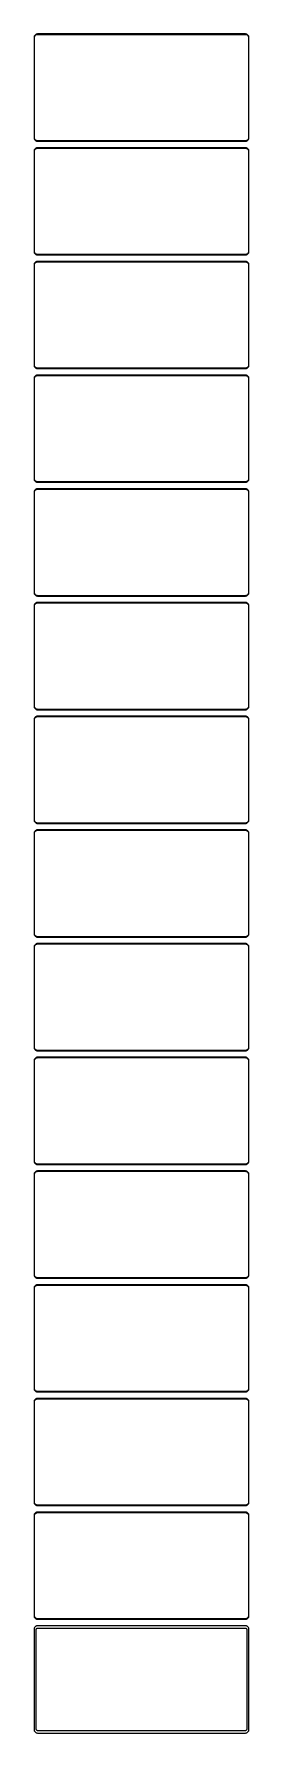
# Model space of a CAD drawing. Header units: metres. Extents: x -150 to 150, y 2310 to 4686.
import ezdxf

# ---------------------------------------------------------------- set-up
doc = ezdxf.new("R2010")
doc.units = ezdxf.units.M

msp = doc.modelspace()

# ---------------------------------------------------------------- linework, layer by layer
for p, q in [((-149.961, 4681.63), (-150, 4681)), ((-150, 4681), (-150, 4541)), ((-149.843, 4682.24), (-149.961, 4681.63)), ((-149.649, 4682.84), (-149.843, 4682.24)), ((-149.382, 4683.41), (-149.649, 4682.84)), ((-149.5, 4680.75), (-149.463, 4681.35)), ((-149.5, 4541.25), (-149.5, 4680.75)), ((-149.463, 4681.35), (-149.351, 4681.93)), ((-149.045, 4683.94), (-149.382, 4683.41)), ((-149.351, 4681.93), (-149.166, 4682.5)), ((-149.166, 4682.5), (-148.912, 4683.04)), ((-148.645, 4684.42), (-149.045, 4683.94)), ((-148.912, 4683.04), (-148.593, 4683.54)), ((-148.187, 4684.85), (-148.645, 4684.42)), ((-148.593, 4683.54), (-148.213, 4684)), ((-148.213, 4684), (-147.778, 4684.41)), ((-147.679, 4685.22), (-148.187, 4684.85)), ((-147.778, 4684.41), (-147.295, 4684.76)), ((-147.129, 4685.52), (-147.679, 4685.22)), ((-147.295, 4684.76), (-146.772, 4685.05)), ((-146.545, 4685.76), (-147.129, 4685.52)), ((-146.772, 4685.05), (-146.218, 4685.27)), ((-145.937, 4685.91), (-146.545, 4685.76)), ((-146.218, 4685.27), (-145.64, 4685.42)), ((-145.314, 4685.99), (-145.937, 4685.91)), ((-145.64, 4685.42), (-145.048, 4685.49)), ((145.314, 4685.99), (-145.314, 4685.99)), ((-145.048, 4685.49), (145.048, 4685.49)), ((145.048, 4685.49), (145.64, 4685.42)), ((145.937, 4685.91), (145.314, 4685.99)), ((145.64, 4685.42), (146.218, 4685.27)), ((146.545, 4685.76), (145.937, 4685.91)), ((146.218, 4685.27), (146.772, 4685.05)), ((147.129, 4685.52), (146.545, 4685.76)), ((146.772, 4685.05), (147.295, 4684.76)), ((147.679, 4685.22), (147.129, 4685.52)), ((147.295, 4684.76), (147.778, 4684.41)), ((148.187, 4684.85), (147.679, 4685.22)), ((147.778, 4684.41), (148.213, 4684)), ((148.645, 4684.42), (148.187, 4684.85)), ((148.213, 4684), (148.593, 4683.54)), ((148.593, 4683.54), (148.912, 4683.04)), ((149.045, 4683.94), (148.645, 4684.42)), ((148.912, 4683.04), (149.166, 4682.5)), ((149.382, 4683.41), (149.045, 4683.94)), ((149.166, 4682.5), (149.351, 4681.93)), ((149.351, 4681.93), (149.463, 4681.35)), ((149.649, 4682.84), (149.382, 4683.41)), ((149.463, 4681.35), (149.5, 4680.75)), ((149.5, 4680.75), (149.5, 4541.25)), ((149.843, 4682.24), (149.649, 4682.84)), ((149.961, 4681.63), (149.843, 4682.24)), ((150, 4681), (149.961, 4681.63)), ((150, 4541), (150, 4681)), ((-150, 4541), (-149.961, 4540.37)), ((-149.961, 4540.37), (-149.843, 4539.76)), ((-149.843, 4539.76), (-149.649, 4539.16)), ((-149.649, 4539.16), (-149.382, 4538.59)), ((-149.463, 4540.65), (-149.5, 4541.25)), ((-149.351, 4540.07), (-149.463, 4540.65)), ((-149.382, 4538.59), (-149.045, 4538.06)), ((-149.166, 4539.5), (-149.351, 4540.07)), ((-148.912, 4538.96), (-149.166, 4539.5)), ((-148.593, 4538.46), (-148.912, 4538.96)), ((-148.213, 4538), (-148.593, 4538.46)), ((148.593, 4538.46), (148.213, 4538)), ((148.912, 4538.96), (148.593, 4538.46)), ((149.166, 4539.5), (148.912, 4538.96)), ((149.045, 4538.06), (149.382, 4538.59)), ((149.351, 4540.07), (149.166, 4539.5)), ((149.463, 4540.65), (149.351, 4540.07)), ((149.382, 4538.59), (149.649, 4539.16)), ((149.5, 4541.25), (149.463, 4540.65)), ((149.649, 4539.16), (149.843, 4539.76)), ((149.843, 4539.76), (149.961, 4540.37)), ((149.961, 4540.37), (150, 4541)), ((-149.961, 4522.63), (-150, 4522)), ((-150, 4522), (-150, 4382)), ((-149.843, 4523.24), (-149.961, 4522.63)), ((-149.649, 4523.84), (-149.843, 4523.24)), ((-149.382, 4524.41), (-149.649, 4523.84)), ((-149.5, 4521.75), (-149.463, 4522.35)), ((-149.5, 4382.25), (-149.5, 4521.75)), ((-149.463, 4522.35), (-149.351, 4522.93)), ((-149.045, 4524.94), (-149.382, 4524.41)), ((-149.351, 4522.93), (-149.166, 4523.5)), ((-149.166, 4523.5), (-148.912, 4524.04)), ((-149.045, 4538.06), (-148.645, 4537.58)), ((-148.645, 4525.42), (-149.045, 4524.94)), ((-148.912, 4524.04), (-148.593, 4524.54)), ((-148.645, 4537.58), (-148.187, 4537.15)), ((-148.187, 4525.85), (-148.645, 4525.42)), ((-148.593, 4524.54), (-148.213, 4525)), ((-147.778, 4537.59), (-148.213, 4538)), ((-148.213, 4525), (-147.778, 4525.41)), ((-148.187, 4537.15), (-147.679, 4536.78)), ((-147.679, 4526.22), (-148.187, 4525.85)), ((-147.295, 4537.24), (-147.778, 4537.59)), ((-147.778, 4525.41), (-147.295, 4525.76)), ((-147.679, 4536.78), (-147.129, 4536.48)), ((-147.129, 4526.52), (-147.679, 4526.22)), ((-146.772, 4536.95), (-147.295, 4537.24)), ((-147.295, 4525.76), (-146.772, 4526.05)), ((-147.129, 4536.48), (-146.545, 4536.24)), ((-146.545, 4526.76), (-147.129, 4526.52)), ((-146.218, 4536.73), (-146.772, 4536.95)), ((-146.772, 4526.05), (-146.218, 4526.27)), ((-146.545, 4536.24), (-145.937, 4536.09)), ((-145.937, 4526.91), (-146.545, 4526.76)), ((-145.64, 4536.58), (-146.218, 4536.73)), ((-146.218, 4526.27), (-145.64, 4526.42)), ((-145.937, 4536.09), (-145.314, 4536.01)), ((-145.314, 4526.99), (-145.937, 4526.91)), ((-145.048, 4536.51), (-145.64, 4536.58)), ((-145.64, 4526.42), (-145.048, 4526.49)), ((-145.314, 4536.01), (145.314, 4536.01)), ((145.314, 4526.99), (-145.314, 4526.99)), ((145.048, 4536.51), (-145.048, 4536.51)), ((-145.048, 4526.49), (145.048, 4526.49)), ((145.64, 4536.58), (145.048, 4536.51)), ((145.048, 4526.49), (145.64, 4526.42)), ((145.314, 4536.01), (145.937, 4536.09)), ((145.937, 4526.91), (145.314, 4526.99)), ((146.218, 4536.73), (145.64, 4536.58)), ((145.64, 4526.42), (146.218, 4526.27)), ((145.937, 4536.09), (146.545, 4536.24)), ((146.545, 4526.76), (145.937, 4526.91)), ((146.772, 4536.95), (146.218, 4536.73)), ((146.218, 4526.27), (146.772, 4526.05)), ((146.545, 4536.24), (147.129, 4536.48)), ((147.129, 4526.52), (146.545, 4526.76)), ((147.295, 4537.24), (146.772, 4536.95)), ((146.772, 4526.05), (147.295, 4525.76)), ((147.129, 4536.48), (147.679, 4536.78)), ((147.679, 4526.22), (147.129, 4526.52)), ((147.778, 4537.59), (147.295, 4537.24)), ((147.295, 4525.76), (147.778, 4525.41)), ((147.679, 4536.78), (148.187, 4537.15)), ((148.187, 4525.85), (147.679, 4526.22)), ((148.213, 4538), (147.778, 4537.59)), ((147.778, 4525.41), (148.213, 4525)), ((148.187, 4537.15), (148.645, 4537.58)), ((148.645, 4525.42), (148.187, 4525.85)), ((148.213, 4525), (148.593, 4524.54)), ((148.593, 4524.54), (148.912, 4524.04)), ((148.645, 4537.58), (149.045, 4538.06)), ((149.045, 4524.94), (148.645, 4525.42)), ((148.912, 4524.04), (149.166, 4523.5)), ((149.382, 4524.41), (149.045, 4524.94)), ((149.166, 4523.5), (149.351, 4522.93)), ((149.351, 4522.93), (149.463, 4522.35)), ((149.649, 4523.84), (149.382, 4524.41)), ((149.463, 4522.35), (149.5, 4521.75)), ((149.5, 4521.75), (149.5, 4382.25)), ((149.843, 4523.24), (149.649, 4523.84)), ((149.961, 4522.63), (149.843, 4523.24)), ((150, 4522), (149.961, 4522.63)), ((150, 4382), (150, 4522)), ((-150, 4382), (-149.961, 4381.37)), ((-149.961, 4381.37), (-149.843, 4380.76)), ((-149.843, 4380.76), (-149.649, 4380.16)), ((-149.649, 4380.16), (-149.382, 4379.59)), ((-149.463, 4381.65), (-149.5, 4382.25)), ((-149.351, 4381.07), (-149.463, 4381.65)), ((-149.382, 4379.59), (-149.045, 4379.06)), ((-149.166, 4380.5), (-149.351, 4381.07)), ((-148.912, 4379.96), (-149.166, 4380.5)), ((-149.045, 4379.06), (-148.645, 4378.58)), ((-148.593, 4379.46), (-148.912, 4379.96)), ((-148.645, 4378.58), (-148.187, 4378.15)), ((-148.213, 4379), (-148.593, 4379.46)), ((-147.778, 4378.59), (-148.213, 4379)), ((-148.187, 4378.15), (-147.679, 4377.78)), ((-147.295, 4378.24), (-147.778, 4378.59)), ((-147.679, 4377.78), (-147.129, 4377.48)), ((-146.772, 4377.95), (-147.295, 4378.24)), ((-147.129, 4377.48), (-146.545, 4377.24)), ((-146.218, 4377.73), (-146.772, 4377.95)), ((-146.545, 4377.24), (-145.937, 4377.09)), ((-145.64, 4377.58), (-146.218, 4377.73)), ((-145.937, 4377.09), (-145.314, 4377.01)), ((-145.048, 4377.51), (-145.64, 4377.58)), ((-145.314, 4377.01), (145.314, 4377.01)), ((145.048, 4377.51), (-145.048, 4377.51)), ((145.64, 4377.58), (145.048, 4377.51)), ((145.314, 4377.01), (145.937, 4377.09)), ((146.218, 4377.73), (145.64, 4377.58)), ((145.937, 4377.09), (146.545, 4377.24)), ((146.772, 4377.95), (146.218, 4377.73)), ((146.545, 4377.24), (147.129, 4377.48)), ((147.295, 4378.24), (146.772, 4377.95)), ((147.129, 4377.48), (147.679, 4377.78)), ((147.778, 4378.59), (147.295, 4378.24)), ((147.679, 4377.78), (148.187, 4378.15)), ((148.213, 4379), (147.778, 4378.59)), ((148.187, 4378.15), (148.645, 4378.58)), ((148.593, 4379.46), (148.213, 4379)), ((148.912, 4379.96), (148.593, 4379.46)), ((148.645, 4378.58), (149.045, 4379.06)), ((149.166, 4380.5), (148.912, 4379.96)), ((149.045, 4379.06), (149.382, 4379.59)), ((149.351, 4381.07), (149.166, 4380.5)), ((149.463, 4381.65), (149.351, 4381.07)), ((149.382, 4379.59), (149.649, 4380.16)), ((149.5, 4382.25), (149.463, 4381.65)), ((149.649, 4380.16), (149.843, 4380.76)), ((149.843, 4380.76), (149.961, 4381.37)), ((149.961, 4381.37), (150, 4382)), ((-149.961, 4363.63), (-150, 4363)), ((-150, 4363), (-150, 4223)), ((-149.843, 4364.24), (-149.961, 4363.63)), ((-149.649, 4364.84), (-149.843, 4364.24)), ((-149.382, 4365.41), (-149.649, 4364.84)), ((-149.5, 4362.75), (-149.463, 4363.35)), ((-149.5, 4223.25), (-149.5, 4362.75)), ((-149.463, 4363.35), (-149.351, 4363.93)), ((-149.045, 4365.94), (-149.382, 4365.41)), ((-149.351, 4363.93), (-149.166, 4364.5)), ((-149.166, 4364.5), (-148.912, 4365.04)), ((-148.645, 4366.42), (-149.045, 4365.94)), ((-148.912, 4365.04), (-148.593, 4365.54)), ((-148.187, 4366.85), (-148.645, 4366.42)), ((-148.593, 4365.54), (-148.213, 4366)), ((-148.213, 4366), (-147.778, 4366.41)), ((-147.679, 4367.22), (-148.187, 4366.85)), ((-147.778, 4366.41), (-147.295, 4366.76)), ((-147.129, 4367.52), (-147.679, 4367.22)), ((-147.295, 4366.76), (-146.772, 4367.05)), ((-146.545, 4367.76), (-147.129, 4367.52)), ((-146.772, 4367.05), (-146.218, 4367.27)), ((-145.937, 4367.91), (-146.545, 4367.76)), ((-146.218, 4367.27), (-145.64, 4367.42)), ((-145.314, 4367.99), (-145.937, 4367.91)), ((-145.64, 4367.42), (-145.048, 4367.49)), ((145.314, 4367.99), (-145.314, 4367.99)), ((-145.048, 4367.49), (145.048, 4367.49)), ((145.048, 4367.49), (145.64, 4367.42)), ((145.937, 4367.91), (145.314, 4367.99)), ((145.64, 4367.42), (146.218, 4367.27)), ((146.545, 4367.76), (145.937, 4367.91)), ((146.218, 4367.27), (146.772, 4367.05)), ((147.129, 4367.52), (146.545, 4367.76)), ((146.772, 4367.05), (147.295, 4366.76)), ((147.679, 4367.22), (147.129, 4367.52)), ((147.295, 4366.76), (147.778, 4366.41)), ((148.187, 4366.85), (147.679, 4367.22)), ((147.778, 4366.41), (148.213, 4366)), ((148.645, 4366.42), (148.187, 4366.85)), ((148.213, 4366), (148.593, 4365.54)), ((148.593, 4365.54), (148.912, 4365.04)), ((149.045, 4365.94), (148.645, 4366.42)), ((148.912, 4365.04), (149.166, 4364.5)), ((149.382, 4365.41), (149.045, 4365.94)), ((149.166, 4364.5), (149.351, 4363.93)), ((149.351, 4363.93), (149.463, 4363.35)), ((149.649, 4364.84), (149.382, 4365.41)), ((149.463, 4363.35), (149.5, 4362.75)), ((149.5, 4362.75), (149.5, 4223.25)), ((149.843, 4364.24), (149.649, 4364.84)), ((149.961, 4363.63), (149.843, 4364.24)), ((150, 4363), (149.961, 4363.63)), ((150, 4223), (150, 4363)), ((-150, 4223), (-149.961, 4222.37)), ((-149.961, 4222.37), (-149.843, 4221.76)), ((-149.843, 4221.76), (-149.649, 4221.16)), ((-149.649, 4205.84), (-149.843, 4205.24)), ((-149.649, 4221.16), (-149.382, 4220.59)), ((-149.382, 4206.41), (-149.649, 4205.84)), ((-149.463, 4222.65), (-149.5, 4223.25)), ((-149.351, 4222.07), (-149.463, 4222.65)), ((-149.382, 4220.59), (-149.045, 4220.06)), ((-149.045, 4206.94), (-149.382, 4206.41)), ((-149.166, 4221.5), (-149.351, 4222.07)), ((-149.351, 4204.93), (-149.166, 4205.5)), ((-148.912, 4220.96), (-149.166, 4221.5)), ((-149.166, 4205.5), (-148.912, 4206.04)), ((-149.045, 4220.06), (-148.645, 4219.58)), ((-148.645, 4207.42), (-149.045, 4206.94)), ((-148.593, 4220.46), (-148.912, 4220.96)), ((-148.912, 4206.04), (-148.593, 4206.54)), ((-148.645, 4219.58), (-148.187, 4219.15)), ((-148.187, 4207.85), (-148.645, 4207.42)), ((-148.213, 4220), (-148.593, 4220.46)), ((-148.593, 4206.54), (-148.213, 4207)), ((-147.778, 4219.59), (-148.213, 4220)), ((-148.213, 4207), (-147.778, 4207.41)), ((-148.187, 4219.15), (-147.679, 4218.78)), ((-147.679, 4208.22), (-148.187, 4207.85)), ((-147.295, 4219.24), (-147.778, 4219.59)), ((-147.778, 4207.41), (-147.295, 4207.76)), ((-147.679, 4218.78), (-147.129, 4218.48)), ((-147.129, 4208.52), (-147.679, 4208.22)), ((-146.772, 4218.95), (-147.295, 4219.24)), ((-147.295, 4207.76), (-146.772, 4208.05)), ((-147.129, 4218.48), (-146.545, 4218.24)), ((-146.545, 4208.76), (-147.129, 4208.52)), ((-146.218, 4218.73), (-146.772, 4218.95)), ((-146.772, 4208.05), (-146.218, 4208.27)), ((-146.545, 4218.24), (-145.937, 4218.09)), ((-145.937, 4208.91), (-146.545, 4208.76)), ((-145.64, 4218.58), (-146.218, 4218.73)), ((-146.218, 4208.27), (-145.64, 4208.42)), ((-145.937, 4218.09), (-145.314, 4218.01)), ((-145.314, 4208.99), (-145.937, 4208.91)), ((-145.048, 4218.51), (-145.64, 4218.58)), ((-145.64, 4208.42), (-145.048, 4208.49)), ((-145.314, 4218.01), (145.314, 4218.01)), ((145.314, 4208.99), (-145.314, 4208.99)), ((145.048, 4218.51), (-145.048, 4218.51)), ((-145.048, 4208.49), (145.048, 4208.49)), ((145.64, 4218.58), (145.048, 4218.51)), ((145.048, 4208.49), (145.64, 4208.42)), ((145.314, 4218.01), (145.937, 4218.09)), ((145.937, 4208.91), (145.314, 4208.99)), ((146.218, 4218.73), (145.64, 4218.58)), ((145.64, 4208.42), (146.218, 4208.27)), ((145.937, 4218.09), (146.545, 4218.24)), ((146.545, 4208.76), (145.937, 4208.91)), ((146.772, 4218.95), (146.218, 4218.73)), ((146.218, 4208.27), (146.772, 4208.05)), ((146.545, 4218.24), (147.129, 4218.48)), ((147.129, 4208.52), (146.545, 4208.76)), ((147.295, 4219.24), (146.772, 4218.95)), ((146.772, 4208.05), (147.295, 4207.76)), ((147.129, 4218.48), (147.679, 4218.78)), ((147.679, 4208.22), (147.129, 4208.52)), ((147.778, 4219.59), (147.295, 4219.24)), ((147.295, 4207.76), (147.778, 4207.41)), ((147.679, 4218.78), (148.187, 4219.15)), ((148.187, 4207.85), (147.679, 4208.22)), ((148.213, 4220), (147.778, 4219.59)), ((147.778, 4207.41), (148.213, 4207)), ((148.187, 4219.15), (148.645, 4219.58)), ((148.645, 4207.42), (148.187, 4207.85)), ((148.593, 4220.46), (148.213, 4220)), ((148.213, 4207), (148.593, 4206.54)), ((148.912, 4220.96), (148.593, 4220.46)), ((148.593, 4206.54), (148.912, 4206.04)), ((148.645, 4219.58), (149.045, 4220.06)), ((149.045, 4206.94), (148.645, 4207.42)), ((149.166, 4221.5), (148.912, 4220.96)), ((148.912, 4206.04), (149.166, 4205.5)), ((149.045, 4220.06), (149.382, 4220.59)), ((149.382, 4206.41), (149.045, 4206.94)), ((149.351, 4222.07), (149.166, 4221.5)), ((149.166, 4205.5), (149.351, 4204.93)), ((149.463, 4222.65), (149.351, 4222.07)), ((149.382, 4220.59), (149.649, 4221.16)), ((149.649, 4205.84), (149.382, 4206.41)), ((149.5, 4223.25), (149.463, 4222.65)), ((149.649, 4221.16), (149.843, 4221.76)), ((149.843, 4205.24), (149.649, 4205.84)), ((149.843, 4221.76), (149.961, 4222.37)), ((149.961, 4222.37), (150, 4223)), ((-149.961, 4204.63), (-150, 4204)), ((-150, 4204), (-150, 4064)), ((-149.843, 4205.24), (-149.961, 4204.63)), ((-149.5, 4203.75), (-149.463, 4204.35)), ((-149.5, 4064.25), (-149.5, 4203.75)), ((-149.463, 4204.35), (-149.351, 4204.93)), ((149.351, 4204.93), (149.463, 4204.35)), ((149.463, 4204.35), (149.5, 4203.75)), ((149.5, 4203.75), (149.5, 4064.25)), ((149.961, 4204.63), (149.843, 4205.24)), ((150, 4204), (149.961, 4204.63)), ((150, 4064), (150, 4204)), ((-150, 4064), (-149.961, 4063.37)), ((-149.961, 4063.37), (-149.843, 4062.76)), ((-149.463, 4063.65), (-149.5, 4064.25)), ((-149.351, 4063.07), (-149.463, 4063.65)), ((-149.166, 4062.5), (-149.351, 4063.07)), ((149.351, 4063.07), (149.166, 4062.5)), ((149.463, 4063.65), (149.351, 4063.07)), ((149.5, 4064.25), (149.463, 4063.65)), ((149.843, 4062.76), (149.961, 4063.37)), ((149.961, 4063.37), (150, 4064)), ((-149.961, 4045.63), (-150, 4045)), ((-150, 4045), (-150, 3905)), ((-149.843, 4046.24), (-149.961, 4045.63)), ((-149.843, 4062.76), (-149.649, 4062.16)), ((-149.649, 4046.84), (-149.843, 4046.24)), ((-149.649, 4062.16), (-149.382, 4061.59)), ((-149.382, 4047.41), (-149.649, 4046.84)), ((-149.5, 4044.75), (-149.463, 4045.35)), ((-149.5, 3905.25), (-149.5, 4044.75)), ((-149.463, 4045.35), (-149.351, 4045.93)), ((-149.382, 4061.59), (-149.045, 4061.06)), ((-149.045, 4047.94), (-149.382, 4047.41)), ((-149.351, 4045.93), (-149.166, 4046.5)), ((-148.912, 4061.96), (-149.166, 4062.5)), ((-149.166, 4046.5), (-148.912, 4047.04)), ((-149.045, 4061.06), (-148.645, 4060.58)), ((-148.645, 4048.42), (-149.045, 4047.94)), ((-148.593, 4061.46), (-148.912, 4061.96)), ((-148.912, 4047.04), (-148.593, 4047.54)), ((-148.645, 4060.58), (-148.187, 4060.15)), ((-148.187, 4048.85), (-148.645, 4048.42)), ((-148.213, 4061), (-148.593, 4061.46)), ((-148.593, 4047.54), (-148.213, 4048)), ((-147.778, 4060.59), (-148.213, 4061)), ((-148.213, 4048), (-147.778, 4048.41)), ((-148.187, 4060.15), (-147.679, 4059.78)), ((-147.679, 4049.22), (-148.187, 4048.85)), ((-147.295, 4060.24), (-147.778, 4060.59)), ((-147.778, 4048.41), (-147.295, 4048.76)), ((-147.679, 4059.78), (-147.129, 4059.48)), ((-147.129, 4049.52), (-147.679, 4049.22)), ((-146.772, 4059.95), (-147.295, 4060.24)), ((-147.295, 4048.76), (-146.772, 4049.05)), ((-147.129, 4059.48), (-146.545, 4059.24)), ((-146.545, 4049.76), (-147.129, 4049.52)), ((-146.218, 4059.73), (-146.772, 4059.95)), ((-146.772, 4049.05), (-146.218, 4049.27)), ((-146.545, 4059.24), (-145.937, 4059.09)), ((-145.937, 4049.91), (-146.545, 4049.76)), ((-145.64, 4059.58), (-146.218, 4059.73)), ((-146.218, 4049.27), (-145.64, 4049.42)), ((-145.937, 4059.09), (-145.314, 4059.01)), ((-145.314, 4049.99), (-145.937, 4049.91)), ((-145.048, 4059.51), (-145.64, 4059.58)), ((-145.64, 4049.42), (-145.048, 4049.49)), ((-145.314, 4059.01), (145.314, 4059.01)), ((145.314, 4049.99), (-145.314, 4049.99)), ((145.048, 4059.51), (-145.048, 4059.51)), ((-145.048, 4049.49), (145.048, 4049.49)), ((145.64, 4059.58), (145.048, 4059.51)), ((145.048, 4049.49), (145.64, 4049.42)), ((145.314, 4059.01), (145.937, 4059.09)), ((145.937, 4049.91), (145.314, 4049.99)), ((146.218, 4059.73), (145.64, 4059.58)), ((145.64, 4049.42), (146.218, 4049.27)), ((145.937, 4059.09), (146.545, 4059.24)), ((146.545, 4049.76), (145.937, 4049.91)), ((146.772, 4059.95), (146.218, 4059.73)), ((146.218, 4049.27), (146.772, 4049.05)), ((146.545, 4059.24), (147.129, 4059.48)), ((147.129, 4049.52), (146.545, 4049.76)), ((147.295, 4060.24), (146.772, 4059.95)), ((146.772, 4049.05), (147.295, 4048.76)), ((147.129, 4059.48), (147.679, 4059.78)), ((147.679, 4049.22), (147.129, 4049.52)), ((147.778, 4060.59), (147.295, 4060.24)), ((147.295, 4048.76), (147.778, 4048.41)), ((147.679, 4059.78), (148.187, 4060.15)), ((148.187, 4048.85), (147.679, 4049.22)), ((148.213, 4061), (147.778, 4060.59)), ((147.778, 4048.41), (148.213, 4048)), ((148.187, 4060.15), (148.645, 4060.58)), ((148.645, 4048.42), (148.187, 4048.85)), ((148.593, 4061.46), (148.213, 4061)), ((148.213, 4048), (148.593, 4047.54)), ((148.912, 4061.96), (148.593, 4061.46)), ((148.593, 4047.54), (148.912, 4047.04)), ((148.645, 4060.58), (149.045, 4061.06)), ((149.045, 4047.94), (148.645, 4048.42)), ((149.166, 4062.5), (148.912, 4061.96)), ((148.912, 4047.04), (149.166, 4046.5)), ((149.045, 4061.06), (149.382, 4061.59)), ((149.382, 4047.41), (149.045, 4047.94)), ((149.166, 4046.5), (149.351, 4045.93)), ((149.351, 4045.93), (149.463, 4045.35)), ((149.382, 4061.59), (149.649, 4062.16)), ((149.649, 4046.84), (149.382, 4047.41)), ((149.463, 4045.35), (149.5, 4044.75)), ((149.5, 4044.75), (149.5, 3905.25)), ((149.649, 4062.16), (149.843, 4062.76)), ((149.843, 4046.24), (149.649, 4046.84)), ((149.961, 4045.63), (149.843, 4046.24)), ((150, 4045), (149.961, 4045.63)), ((150, 3905), (150, 4045)), ((-150, 3905), (-149.961, 3904.37)), ((-149.961, 3904.37), (-149.843, 3903.76)), ((-149.843, 3903.76), (-149.649, 3903.16)), ((-149.649, 3903.16), (-149.382, 3902.59)), ((-149.463, 3904.65), (-149.5, 3905.25)), ((-149.351, 3904.07), (-149.463, 3904.65)), ((-149.382, 3902.59), (-149.045, 3902.06)), ((-149.166, 3903.5), (-149.351, 3904.07)), ((-148.912, 3902.96), (-149.166, 3903.5)), ((-149.045, 3902.06), (-148.645, 3901.58)), ((-148.593, 3902.46), (-148.912, 3902.96)), ((-148.645, 3901.58), (-148.187, 3901.15)), ((-148.213, 3902), (-148.593, 3902.46)), ((-147.778, 3901.59), (-148.213, 3902)), ((-148.187, 3901.15), (-147.679, 3900.78)), ((-147.295, 3901.24), (-147.778, 3901.59)), ((-147.679, 3900.78), (-147.129, 3900.48)), ((-146.772, 3900.95), (-147.295, 3901.24)), ((-147.129, 3900.48), (-146.545, 3900.24)), ((-146.218, 3900.73), (-146.772, 3900.95)), ((-146.545, 3900.24), (-145.937, 3900.09)), ((-145.64, 3900.58), (-146.218, 3900.73)), ((-145.937, 3900.09), (-145.314, 3900.01)), ((-145.048, 3900.51), (-145.64, 3900.58)), ((-145.314, 3900.01), (145.314, 3900.01)), ((145.048, 3900.51), (-145.048, 3900.51)), ((145.64, 3900.58), (145.048, 3900.51)), ((145.314, 3900.01), (145.937, 3900.09)), ((146.218, 3900.73), (145.64, 3900.58)), ((145.937, 3900.09), (146.545, 3900.24)), ((146.772, 3900.95), (146.218, 3900.73)), ((146.545, 3900.24), (147.129, 3900.48)), ((147.295, 3901.24), (146.772, 3900.95)), ((147.129, 3900.48), (147.679, 3900.78)), ((147.778, 3901.59), (147.295, 3901.24)), ((147.679, 3900.78), (148.187, 3901.15)), ((148.213, 3902), (147.778, 3901.59)), ((148.187, 3901.15), (148.645, 3901.58)), ((148.593, 3902.46), (148.213, 3902)), ((148.912, 3902.96), (148.593, 3902.46)), ((148.645, 3901.58), (149.045, 3902.06)), ((149.166, 3903.5), (148.912, 3902.96)), ((149.045, 3902.06), (149.382, 3902.59)), ((149.351, 3904.07), (149.166, 3903.5)), ((149.463, 3904.65), (149.351, 3904.07)), ((149.382, 3902.59), (149.649, 3903.16)), ((149.5, 3905.25), (149.463, 3904.65)), ((149.649, 3903.16), (149.843, 3903.76)), ((149.843, 3903.76), (149.961, 3904.37)), ((149.961, 3904.37), (150, 3905)), ((-149.961, 3886.63), (-150, 3886)), ((-150, 3886), (-150, 3746)), ((-149.843, 3887.24), (-149.961, 3886.63)), ((-149.649, 3887.84), (-149.843, 3887.24)), ((-149.382, 3888.41), (-149.649, 3887.84)), ((-149.5, 3885.75), (-149.463, 3886.35)), ((-149.5, 3746.25), (-149.5, 3885.75)), ((-149.463, 3886.35), (-149.351, 3886.93)), ((-149.045, 3888.94), (-149.382, 3888.41)), ((-149.351, 3886.93), (-149.166, 3887.5)), ((-149.166, 3887.5), (-148.912, 3888.04)), ((-148.645, 3889.42), (-149.045, 3888.94)), ((-148.912, 3888.04), (-148.593, 3888.54)), ((-148.187, 3889.85), (-148.645, 3889.42)), ((-148.593, 3888.54), (-148.213, 3889)), ((-148.213, 3889), (-147.778, 3889.41)), ((-147.679, 3890.22), (-148.187, 3889.85)), ((-147.778, 3889.41), (-147.295, 3889.76)), ((-147.129, 3890.52), (-147.679, 3890.22)), ((-147.295, 3889.76), (-146.772, 3890.05)), ((-146.545, 3890.76), (-147.129, 3890.52)), ((-146.772, 3890.05), (-146.218, 3890.27)), ((-145.937, 3890.91), (-146.545, 3890.76)), ((-146.218, 3890.27), (-145.64, 3890.42)), ((-145.314, 3890.99), (-145.937, 3890.91)), ((-145.64, 3890.42), (-145.048, 3890.49)), ((145.314, 3890.99), (-145.314, 3890.99)), ((-145.048, 3890.49), (145.048, 3890.49)), ((145.048, 3890.49), (145.64, 3890.42)), ((145.937, 3890.91), (145.314, 3890.99)), ((145.64, 3890.42), (146.218, 3890.27)), ((146.545, 3890.76), (145.937, 3890.91)), ((146.218, 3890.27), (146.772, 3890.05)), ((147.129, 3890.52), (146.545, 3890.76)), ((146.772, 3890.05), (147.295, 3889.76)), ((147.679, 3890.22), (147.129, 3890.52)), ((147.295, 3889.76), (147.778, 3889.41)), ((148.187, 3889.85), (147.679, 3890.22)), ((147.778, 3889.41), (148.213, 3889)), ((148.645, 3889.42), (148.187, 3889.85)), ((148.213, 3889), (148.593, 3888.54)), ((148.593, 3888.54), (148.912, 3888.04)), ((149.045, 3888.94), (148.645, 3889.42)), ((148.912, 3888.04), (149.166, 3887.5)), ((149.382, 3888.41), (149.045, 3888.94)), ((149.166, 3887.5), (149.351, 3886.93)), ((149.351, 3886.93), (149.463, 3886.35)), ((149.649, 3887.84), (149.382, 3888.41)), ((149.463, 3886.35), (149.5, 3885.75)), ((149.5, 3885.75), (149.5, 3746.25)), ((149.843, 3887.24), (149.649, 3887.84)), ((149.961, 3886.63), (149.843, 3887.24)), ((150, 3886), (149.961, 3886.63)), ((150, 3746), (150, 3886)), ((-150, 3746), (-149.961, 3745.37)), ((-149.961, 3745.37), (-149.843, 3744.76)), ((-149.843, 3744.76), (-149.649, 3744.16)), ((-149.649, 3744.16), (-149.382, 3743.59)), ((-149.463, 3745.65), (-149.5, 3746.25)), ((-149.351, 3745.07), (-149.463, 3745.65)), ((-149.382, 3743.59), (-149.045, 3743.06)), ((-149.166, 3744.5), (-149.351, 3745.07)), ((-148.912, 3743.96), (-149.166, 3744.5)), ((-149.045, 3743.06), (-148.645, 3742.58)), ((-148.645, 3730.42), (-149.045, 3729.94)), ((-148.593, 3743.46), (-148.912, 3743.96)), ((-148.645, 3742.58), (-148.187, 3742.15)), ((-148.187, 3730.85), (-148.645, 3730.42)), ((-148.213, 3743), (-148.593, 3743.46)), ((-147.778, 3742.59), (-148.213, 3743)), ((-148.213, 3730), (-147.778, 3730.41)), ((-148.187, 3742.15), (-147.679, 3741.78)), ((-147.679, 3731.22), (-148.187, 3730.85)), ((-147.295, 3742.24), (-147.778, 3742.59)), ((-147.778, 3730.41), (-147.295, 3730.76)), ((-147.679, 3741.78), (-147.129, 3741.48)), ((-147.129, 3731.52), (-147.679, 3731.22)), ((-146.772, 3741.95), (-147.295, 3742.24)), ((-147.295, 3730.76), (-146.772, 3731.05)), ((-147.129, 3741.48), (-146.545, 3741.24)), ((-146.545, 3731.76), (-147.129, 3731.52)), ((-146.218, 3741.73), (-146.772, 3741.95)), ((-146.772, 3731.05), (-146.218, 3731.27)), ((-146.545, 3741.24), (-145.937, 3741.09)), ((-145.937, 3731.91), (-146.545, 3731.76)), ((-145.64, 3741.58), (-146.218, 3741.73)), ((-146.218, 3731.27), (-145.64, 3731.42)), ((-145.937, 3741.09), (-145.314, 3741.01)), ((-145.314, 3731.99), (-145.937, 3731.91)), ((-145.048, 3741.51), (-145.64, 3741.58)), ((-145.64, 3731.42), (-145.048, 3731.49)), ((-145.314, 3741.01), (145.314, 3741.01)), ((145.314, 3731.99), (-145.314, 3731.99)), ((145.048, 3741.51), (-145.048, 3741.51)), ((-145.048, 3731.49), (145.048, 3731.49)), ((145.64, 3741.58), (145.048, 3741.51)), ((145.048, 3731.49), (145.64, 3731.42)), ((145.314, 3741.01), (145.937, 3741.09)), ((145.937, 3731.91), (145.314, 3731.99)), ((146.218, 3741.73), (145.64, 3741.58)), ((145.64, 3731.42), (146.218, 3731.27)), ((145.937, 3741.09), (146.545, 3741.24)), ((146.545, 3731.76), (145.937, 3731.91)), ((146.772, 3741.95), (146.218, 3741.73)), ((146.218, 3731.27), (146.772, 3731.05)), ((146.545, 3741.24), (147.129, 3741.48)), ((147.129, 3731.52), (146.545, 3731.76)), ((147.295, 3742.24), (146.772, 3741.95)), ((146.772, 3731.05), (147.295, 3730.76)), ((147.129, 3741.48), (147.679, 3741.78)), ((147.679, 3731.22), (147.129, 3731.52)), ((147.778, 3742.59), (147.295, 3742.24)), ((147.295, 3730.76), (147.778, 3730.41)), ((147.679, 3741.78), (148.187, 3742.15)), ((148.187, 3730.85), (147.679, 3731.22)), ((148.213, 3743), (147.778, 3742.59)), ((147.778, 3730.41), (148.213, 3730)), ((148.187, 3742.15), (148.645, 3742.58)), ((148.645, 3730.42), (148.187, 3730.85)), ((148.593, 3743.46), (148.213, 3743)), ((148.912, 3743.96), (148.593, 3743.46)), ((148.645, 3742.58), (149.045, 3743.06)), ((149.045, 3729.94), (148.645, 3730.42)), ((149.166, 3744.5), (148.912, 3743.96)), ((149.045, 3743.06), (149.382, 3743.59)), ((149.351, 3745.07), (149.166, 3744.5)), ((149.463, 3745.65), (149.351, 3745.07)), ((149.382, 3743.59), (149.649, 3744.16)), ((149.5, 3746.25), (149.463, 3745.65)), ((149.649, 3744.16), (149.843, 3744.76)), ((149.843, 3744.76), (149.961, 3745.37)), ((149.961, 3745.37), (150, 3746)), ((-149.961, 3727.63), (-150, 3727)), ((-150, 3727), (-150, 3587)), ((-149.843, 3728.24), (-149.961, 3727.63)), ((-149.649, 3728.84), (-149.843, 3728.24)), ((-149.382, 3729.41), (-149.649, 3728.84)), ((-149.5, 3726.75), (-149.463, 3727.35)), ((-149.5, 3587.25), (-149.5, 3726.75)), ((-149.463, 3727.35), (-149.351, 3727.93)), ((-149.045, 3729.94), (-149.382, 3729.41)), ((-149.351, 3727.93), (-149.166, 3728.5)), ((-149.166, 3728.5), (-148.912, 3729.04)), ((-148.912, 3729.04), (-148.593, 3729.54)), ((-148.593, 3729.54), (-148.213, 3730)), ((148.213, 3730), (148.593, 3729.54)), ((148.593, 3729.54), (148.912, 3729.04)), ((148.912, 3729.04), (149.166, 3728.5)), ((149.382, 3729.41), (149.045, 3729.94)), ((149.166, 3728.5), (149.351, 3727.93)), ((149.351, 3727.93), (149.463, 3727.35)), ((149.649, 3728.84), (149.382, 3729.41)), ((149.463, 3727.35), (149.5, 3726.75)), ((149.5, 3726.75), (149.5, 3587.25)), ((149.843, 3728.24), (149.649, 3728.84)), ((149.961, 3727.63), (149.843, 3728.24)), ((150, 3727), (149.961, 3727.63)), ((150, 3587), (150, 3727)), ((-150, 3587), (-149.961, 3586.37)), ((-149.961, 3568.63), (-150, 3568)), ((-150, 3568), (-150, 3428)), ((-149.961, 3586.37), (-149.843, 3585.76)), ((-149.843, 3569.24), (-149.961, 3568.63)), ((-149.843, 3585.76), (-149.649, 3585.16)), ((-149.649, 3569.84), (-149.843, 3569.24)), ((-149.649, 3585.16), (-149.382, 3584.59)), ((-149.382, 3570.41), (-149.649, 3569.84)), ((-149.463, 3586.65), (-149.5, 3587.25)), ((-149.5, 3567.75), (-149.463, 3568.35)), ((-149.5, 3428.25), (-149.5, 3567.75)), ((-149.351, 3586.07), (-149.463, 3586.65)), ((-149.463, 3568.35), (-149.351, 3568.93)), ((-149.382, 3584.59), (-149.045, 3584.06)), ((-149.045, 3570.94), (-149.382, 3570.41)), ((-149.166, 3585.5), (-149.351, 3586.07)), ((-149.351, 3568.93), (-149.166, 3569.5)), ((-148.912, 3584.96), (-149.166, 3585.5)), ((-149.166, 3569.5), (-148.912, 3570.04)), ((-149.045, 3584.06), (-148.645, 3583.58)), ((-148.645, 3571.42), (-149.045, 3570.94)), ((-148.593, 3584.46), (-148.912, 3584.96)), ((-148.912, 3570.04), (-148.593, 3570.54)), ((-148.645, 3583.58), (-148.187, 3583.15)), ((-148.187, 3571.85), (-148.645, 3571.42)), ((-148.213, 3584), (-148.593, 3584.46)), ((-148.593, 3570.54), (-148.213, 3571)), ((-147.778, 3583.59), (-148.213, 3584)), ((-148.213, 3571), (-147.778, 3571.41)), ((-148.187, 3583.15), (-147.679, 3582.78)), ((-147.679, 3572.22), (-148.187, 3571.85)), ((-147.295, 3583.24), (-147.778, 3583.59)), ((-147.778, 3571.41), (-147.295, 3571.76)), ((-147.679, 3582.78), (-147.129, 3582.48)), ((-147.129, 3572.52), (-147.679, 3572.22)), ((-146.772, 3582.95), (-147.295, 3583.24)), ((-147.295, 3571.76), (-146.772, 3572.05)), ((-147.129, 3582.48), (-146.545, 3582.24)), ((-146.545, 3572.76), (-147.129, 3572.52)), ((-146.218, 3582.73), (-146.772, 3582.95)), ((-146.772, 3572.05), (-146.218, 3572.27)), ((-146.545, 3582.24), (-145.937, 3582.09)), ((-145.937, 3572.91), (-146.545, 3572.76)), ((-145.64, 3582.58), (-146.218, 3582.73)), ((-146.218, 3572.27), (-145.64, 3572.42)), ((-145.937, 3582.09), (-145.314, 3582.01)), ((-145.314, 3572.99), (-145.937, 3572.91)), ((-145.048, 3582.51), (-145.64, 3582.58)), ((-145.64, 3572.42), (-145.048, 3572.49)), ((-145.314, 3582.01), (145.314, 3582.01)), ((145.314, 3572.99), (-145.314, 3572.99)), ((145.048, 3582.51), (-145.048, 3582.51)), ((-145.048, 3572.49), (145.048, 3572.49)), ((145.64, 3582.58), (145.048, 3582.51)), ((145.048, 3572.49), (145.64, 3572.42)), ((145.314, 3582.01), (145.937, 3582.09)), ((145.937, 3572.91), (145.314, 3572.99)), ((146.218, 3582.73), (145.64, 3582.58)), ((145.64, 3572.42), (146.218, 3572.27)), ((145.937, 3582.09), (146.545, 3582.24)), ((146.545, 3572.76), (145.937, 3572.91)), ((146.772, 3582.95), (146.218, 3582.73)), ((146.218, 3572.27), (146.772, 3572.05)), ((146.545, 3582.24), (147.129, 3582.48)), ((147.129, 3572.52), (146.545, 3572.76)), ((147.295, 3583.24), (146.772, 3582.95)), ((146.772, 3572.05), (147.295, 3571.76)), ((147.129, 3582.48), (147.679, 3582.78)), ((147.679, 3572.22), (147.129, 3572.52)), ((147.778, 3583.59), (147.295, 3583.24)), ((147.295, 3571.76), (147.778, 3571.41)), ((147.679, 3582.78), (148.187, 3583.15)), ((148.187, 3571.85), (147.679, 3572.22)), ((148.213, 3584), (147.778, 3583.59)), ((147.778, 3571.41), (148.213, 3571)), ((148.187, 3583.15), (148.645, 3583.58)), ((148.645, 3571.42), (148.187, 3571.85)), ((148.593, 3584.46), (148.213, 3584)), ((148.213, 3571), (148.593, 3570.54)), ((148.912, 3584.96), (148.593, 3584.46)), ((148.593, 3570.54), (148.912, 3570.04)), ((148.645, 3583.58), (149.045, 3584.06)), ((149.045, 3570.94), (148.645, 3571.42)), ((149.166, 3585.5), (148.912, 3584.96)), ((148.912, 3570.04), (149.166, 3569.5)), ((149.045, 3584.06), (149.382, 3584.59)), ((149.382, 3570.41), (149.045, 3570.94)), ((149.351, 3586.07), (149.166, 3585.5)), ((149.166, 3569.5), (149.351, 3568.93)), ((149.463, 3586.65), (149.351, 3586.07)), ((149.351, 3568.93), (149.463, 3568.35)), ((149.382, 3584.59), (149.649, 3585.16)), ((149.649, 3569.84), (149.382, 3570.41)), ((149.5, 3587.25), (149.463, 3586.65)), ((149.463, 3568.35), (149.5, 3567.75)), ((149.5, 3567.75), (149.5, 3428.25)), ((149.649, 3585.16), (149.843, 3585.76)), ((149.843, 3569.24), (149.649, 3569.84)), ((149.843, 3585.76), (149.961, 3586.37)), ((149.961, 3568.63), (149.843, 3569.24)), ((149.961, 3586.37), (150, 3587)), ((150, 3568), (149.961, 3568.63)), ((150, 3428), (150, 3568)), ((-150, 3428), (-149.961, 3427.37)), ((-149.961, 3427.37), (-149.843, 3426.76)), ((-149.843, 3426.76), (-149.649, 3426.16)), ((-149.649, 3426.16), (-149.382, 3425.59)), ((-149.463, 3427.65), (-149.5, 3428.25)), ((-149.351, 3427.07), (-149.463, 3427.65)), ((-149.382, 3425.59), (-149.045, 3425.06)), ((-149.166, 3426.5), (-149.351, 3427.07)), ((-148.912, 3425.96), (-149.166, 3426.5)), ((-149.045, 3425.06), (-148.645, 3424.58)), ((-148.593, 3425.46), (-148.912, 3425.96)), ((-148.645, 3424.58), (-148.187, 3424.15)), ((-148.213, 3425), (-148.593, 3425.46)), ((-147.778, 3424.59), (-148.213, 3425)), ((-148.187, 3424.15), (-147.679, 3423.78)), ((-147.295, 3424.24), (-147.778, 3424.59)), ((-147.679, 3423.78), (-147.129, 3423.48)), ((-146.772, 3423.95), (-147.295, 3424.24)), ((-147.129, 3423.48), (-146.545, 3423.24)), ((-146.218, 3423.73), (-146.772, 3423.95)), ((-146.545, 3423.24), (-145.937, 3423.09)), ((-145.64, 3423.58), (-146.218, 3423.73)), ((-145.937, 3423.09), (-145.314, 3423.01)), ((-145.048, 3423.51), (-145.64, 3423.58)), ((-145.314, 3423.01), (145.314, 3423.01)), ((145.048, 3423.51), (-145.048, 3423.51)), ((145.64, 3423.58), (145.048, 3423.51)), ((145.314, 3423.01), (145.937, 3423.09)), ((146.218, 3423.73), (145.64, 3423.58)), ((145.937, 3423.09), (146.545, 3423.24)), ((146.772, 3423.95), (146.218, 3423.73)), ((146.545, 3423.24), (147.129, 3423.48)), ((147.295, 3424.24), (146.772, 3423.95)), ((147.129, 3423.48), (147.679, 3423.78)), ((147.778, 3424.59), (147.295, 3424.24)), ((147.679, 3423.78), (148.187, 3424.15)), ((148.213, 3425), (147.778, 3424.59)), ((148.187, 3424.15), (148.645, 3424.58)), ((148.593, 3425.46), (148.213, 3425)), ((148.912, 3425.96), (148.593, 3425.46)), ((148.645, 3424.58), (149.045, 3425.06)), ((149.166, 3426.5), (148.912, 3425.96)), ((149.045, 3425.06), (149.382, 3425.59)), ((149.351, 3427.07), (149.166, 3426.5)), ((149.463, 3427.65), (149.351, 3427.07)), ((149.382, 3425.59), (149.649, 3426.16)), ((149.5, 3428.25), (149.463, 3427.65)), ((149.649, 3426.16), (149.843, 3426.76)), ((149.843, 3426.76), (149.961, 3427.37)), ((149.961, 3427.37), (150, 3428)), ((-149.961, 3409.63), (-150, 3409)), ((-150, 3409), (-150, 3269)), ((-149.843, 3410.24), (-149.961, 3409.63)), ((-149.649, 3410.84), (-149.843, 3410.24)), ((-149.382, 3411.41), (-149.649, 3410.84)), ((-149.5, 3408.75), (-149.463, 3409.35)), ((-149.5, 3269.25), (-149.5, 3408.75)), ((-149.463, 3409.35), (-149.351, 3409.93)), ((-149.045, 3411.94), (-149.382, 3411.41)), ((-149.351, 3409.93), (-149.166, 3410.5)), ((-149.166, 3410.5), (-148.912, 3411.04)), ((-148.645, 3412.42), (-149.045, 3411.94)), ((-148.912, 3411.04), (-148.593, 3411.54)), ((-148.187, 3412.85), (-148.645, 3412.42)), ((-148.593, 3411.54), (-148.213, 3412)), ((-148.213, 3412), (-147.778, 3412.41)), ((-147.679, 3413.22), (-148.187, 3412.85)), ((-147.778, 3412.41), (-147.295, 3412.76)), ((-147.129, 3413.52), (-147.679, 3413.22)), ((-147.295, 3412.76), (-146.772, 3413.05)), ((-146.545, 3413.76), (-147.129, 3413.52)), ((-146.772, 3413.05), (-146.218, 3413.27)), ((-145.937, 3413.91), (-146.545, 3413.76)), ((-146.218, 3413.27), (-145.64, 3413.42)), ((-145.314, 3413.99), (-145.937, 3413.91)), ((-145.64, 3413.42), (-145.048, 3413.49)), ((145.314, 3413.99), (-145.314, 3413.99)), ((-145.048, 3413.49), (145.048, 3413.49)), ((145.048, 3413.49), (145.64, 3413.42)), ((145.937, 3413.91), (145.314, 3413.99)), ((145.64, 3413.42), (146.218, 3413.27)), ((146.545, 3413.76), (145.937, 3413.91)), ((146.218, 3413.27), (146.772, 3413.05)), ((147.129, 3413.52), (146.545, 3413.76)), ((146.772, 3413.05), (147.295, 3412.76)), ((147.679, 3413.22), (147.129, 3413.52)), ((147.295, 3412.76), (147.778, 3412.41)), ((148.187, 3412.85), (147.679, 3413.22)), ((147.778, 3412.41), (148.213, 3412)), ((148.645, 3412.42), (148.187, 3412.85)), ((148.213, 3412), (148.593, 3411.54)), ((148.593, 3411.54), (148.912, 3411.04)), ((149.045, 3411.94), (148.645, 3412.42)), ((148.912, 3411.04), (149.166, 3410.5)), ((149.382, 3411.41), (149.045, 3411.94)), ((149.166, 3410.5), (149.351, 3409.93)), ((149.351, 3409.93), (149.463, 3409.35)), ((149.649, 3410.84), (149.382, 3411.41)), ((149.463, 3409.35), (149.5, 3408.75)), ((149.5, 3408.75), (149.5, 3269.25)), ((149.843, 3410.24), (149.649, 3410.84)), ((149.961, 3409.63), (149.843, 3410.24)), ((150, 3409), (149.961, 3409.63)), ((150, 3269), (150, 3409)), ((-150, 3269), (-149.961, 3268.37)), ((-149.961, 3268.37), (-149.843, 3267.76)), ((-149.843, 3267.76), (-149.649, 3267.16)), ((-149.649, 3267.16), (-149.382, 3266.59)), ((-149.463, 3268.65), (-149.5, 3269.25)), ((-149.351, 3268.07), (-149.463, 3268.65)), ((-149.382, 3266.59), (-149.045, 3266.06)), ((-149.166, 3267.5), (-149.351, 3268.07)), ((-148.912, 3266.96), (-149.166, 3267.5)), ((-149.045, 3266.06), (-148.645, 3265.58)), ((-148.593, 3266.46), (-148.912, 3266.96)), ((-148.645, 3265.58), (-148.187, 3265.15)), ((-148.213, 3266), (-148.593, 3266.46)), ((-147.778, 3265.59), (-148.213, 3266)), ((-148.187, 3265.15), (-147.679, 3264.78)), ((-147.295, 3265.24), (-147.778, 3265.59)), ((-147.679, 3264.78), (-147.129, 3264.48)), ((-146.772, 3264.95), (-147.295, 3265.24)), ((-147.129, 3264.48), (-146.545, 3264.24)), ((-146.218, 3264.73), (-146.772, 3264.95)), ((-146.545, 3264.24), (-145.937, 3264.09)), ((-145.64, 3264.58), (-146.218, 3264.73)), ((-145.937, 3264.09), (-145.314, 3264.01)), ((-145.048, 3264.51), (-145.64, 3264.58)), ((-145.314, 3264.01), (145.314, 3264.01)), ((145.048, 3264.51), (-145.048, 3264.51)), ((145.64, 3264.58), (145.048, 3264.51)), ((145.314, 3264.01), (145.937, 3264.09)), ((146.218, 3264.73), (145.64, 3264.58)), ((145.937, 3264.09), (146.545, 3264.24)), ((146.772, 3264.95), (146.218, 3264.73)), ((146.545, 3264.24), (147.129, 3264.48)), ((147.295, 3265.24), (146.772, 3264.95)), ((147.129, 3264.48), (147.679, 3264.78)), ((147.778, 3265.59), (147.295, 3265.24)), ((147.679, 3264.78), (148.187, 3265.15)), ((148.213, 3266), (147.778, 3265.59)), ((148.187, 3265.15), (148.645, 3265.58)), ((148.593, 3266.46), (148.213, 3266)), ((148.912, 3266.96), (148.593, 3266.46)), ((148.645, 3265.58), (149.045, 3266.06)), ((149.166, 3267.5), (148.912, 3266.96)), ((149.045, 3266.06), (149.382, 3266.59)), ((149.351, 3268.07), (149.166, 3267.5)), ((149.463, 3268.65), (149.351, 3268.07)), ((149.382, 3266.59), (149.649, 3267.16)), ((149.5, 3269.25), (149.463, 3268.65)), ((149.649, 3267.16), (149.843, 3267.76)), ((149.843, 3267.76), (149.961, 3268.37)), ((149.961, 3268.37), (150, 3269)), ((-149.961, 3250.63), (-150, 3250)), ((-150, 3250), (-150, 3110)), ((-149.843, 3251.24), (-149.961, 3250.63)), ((-149.649, 3251.84), (-149.843, 3251.24)), ((-149.382, 3252.41), (-149.649, 3251.84)), ((-149.5, 3249.75), (-149.463, 3250.35)), ((-149.5, 3110.25), (-149.5, 3249.75)), ((-149.463, 3250.35), (-149.351, 3250.93)), ((-149.045, 3252.94), (-149.382, 3252.41)), ((-149.351, 3250.93), (-149.166, 3251.5)), ((-149.166, 3251.5), (-148.912, 3252.04)), ((-148.645, 3253.42), (-149.045, 3252.94)), ((-148.912, 3252.04), (-148.593, 3252.54)), ((-148.187, 3253.85), (-148.645, 3253.42)), ((-148.593, 3252.54), (-148.213, 3253)), ((-148.213, 3253), (-147.778, 3253.41)), ((-147.679, 3254.22), (-148.187, 3253.85)), ((-147.778, 3253.41), (-147.295, 3253.76)), ((-147.129, 3254.52), (-147.679, 3254.22)), ((-147.295, 3253.76), (-146.772, 3254.05)), ((-146.545, 3254.76), (-147.129, 3254.52)), ((-146.772, 3254.05), (-146.218, 3254.27)), ((-145.937, 3254.91), (-146.545, 3254.76)), ((-146.218, 3254.27), (-145.64, 3254.42)), ((-145.314, 3254.99), (-145.937, 3254.91)), ((-145.64, 3254.42), (-145.048, 3254.49)), ((145.314, 3254.99), (-145.314, 3254.99)), ((-145.048, 3254.49), (145.048, 3254.49)), ((145.048, 3254.49), (145.64, 3254.42)), ((145.937, 3254.91), (145.314, 3254.99)), ((145.64, 3254.42), (146.218, 3254.27)), ((146.545, 3254.76), (145.937, 3254.91)), ((146.218, 3254.27), (146.772, 3254.05)), ((147.129, 3254.52), (146.545, 3254.76)), ((146.772, 3254.05), (147.295, 3253.76)), ((147.679, 3254.22), (147.129, 3254.52)), ((147.295, 3253.76), (147.778, 3253.41)), ((148.187, 3253.85), (147.679, 3254.22)), ((147.778, 3253.41), (148.213, 3253)), ((148.645, 3253.42), (148.187, 3253.85)), ((148.213, 3253), (148.593, 3252.54)), ((148.593, 3252.54), (148.912, 3252.04)), ((149.045, 3252.94), (148.645, 3253.42)), ((148.912, 3252.04), (149.166, 3251.5)), ((149.382, 3252.41), (149.045, 3252.94)), ((149.166, 3251.5), (149.351, 3250.93)), ((149.351, 3250.93), (149.463, 3250.35)), ((149.649, 3251.84), (149.382, 3252.41)), ((149.463, 3250.35), (149.5, 3249.75)), ((149.5, 3249.75), (149.5, 3110.25)), ((149.843, 3251.24), (149.649, 3251.84)), ((149.961, 3250.63), (149.843, 3251.24)), ((150, 3250), (149.961, 3250.63)), ((150, 3110), (150, 3250)), ((-150, 3110), (-149.961, 3109.37)), ((-149.961, 3091.63), (-150, 3091)), ((-150, 3091), (-150, 2951)), ((-149.961, 3109.37), (-149.843, 3108.76)), ((-149.843, 3092.24), (-149.961, 3091.63)), ((-149.843, 3108.76), (-149.649, 3108.16)), ((-149.649, 3092.84), (-149.843, 3092.24)), ((-149.649, 3108.16), (-149.382, 3107.59)), ((-149.382, 3093.41), (-149.649, 3092.84)), ((-149.463, 3109.65), (-149.5, 3110.25)), ((-149.5, 3090.75), (-149.463, 3091.35)), ((-149.5, 2951.25), (-149.5, 3090.75)), ((-149.351, 3109.07), (-149.463, 3109.65)), ((-149.463, 3091.35), (-149.351, 3091.93)), ((-149.382, 3107.59), (-149.045, 3107.06)), ((-149.045, 3093.94), (-149.382, 3093.41)), ((-149.166, 3108.5), (-149.351, 3109.07)), ((-149.351, 3091.93), (-149.166, 3092.5)), ((-148.912, 3107.96), (-149.166, 3108.5)), ((-149.166, 3092.5), (-148.912, 3093.04)), ((-149.045, 3107.06), (-148.645, 3106.58)), ((-148.645, 3094.42), (-149.045, 3093.94)), ((-148.593, 3107.46), (-148.912, 3107.96)), ((-148.912, 3093.04), (-148.593, 3093.54)), ((-148.645, 3106.58), (-148.187, 3106.15)), ((-148.187, 3094.85), (-148.645, 3094.42)), ((-148.213, 3107), (-148.593, 3107.46)), ((-148.593, 3093.54), (-148.213, 3094)), ((-147.778, 3106.59), (-148.213, 3107)), ((-148.213, 3094), (-147.778, 3094.41)), ((-148.187, 3106.15), (-147.679, 3105.78)), ((-147.679, 3095.22), (-148.187, 3094.85)), ((-147.295, 3106.24), (-147.778, 3106.59)), ((-147.778, 3094.41), (-147.295, 3094.76)), ((-147.679, 3105.78), (-147.129, 3105.48)), ((-147.129, 3095.52), (-147.679, 3095.22)), ((-146.772, 3105.95), (-147.295, 3106.24)), ((-147.295, 3094.76), (-146.772, 3095.05)), ((-147.129, 3105.48), (-146.545, 3105.24)), ((-146.545, 3095.76), (-147.129, 3095.52)), ((-146.218, 3105.73), (-146.772, 3105.95)), ((-146.772, 3095.05), (-146.218, 3095.27)), ((-146.545, 3105.24), (-145.937, 3105.09)), ((-145.937, 3095.91), (-146.545, 3095.76)), ((-145.64, 3105.58), (-146.218, 3105.73)), ((-146.218, 3095.27), (-145.64, 3095.42)), ((-145.937, 3105.09), (-145.314, 3105.01)), ((-145.314, 3095.99), (-145.937, 3095.91)), ((-145.048, 3105.51), (-145.64, 3105.58)), ((-145.64, 3095.42), (-145.048, 3095.49)), ((-145.314, 3105.01), (145.314, 3105.01)), ((145.314, 3095.99), (-145.314, 3095.99)), ((145.048, 3105.51), (-145.048, 3105.51)), ((-145.048, 3095.49), (145.048, 3095.49)), ((145.64, 3105.58), (145.048, 3105.51)), ((145.048, 3095.49), (145.64, 3095.42)), ((145.314, 3105.01), (145.937, 3105.09)), ((145.937, 3095.91), (145.314, 3095.99)), ((146.218, 3105.73), (145.64, 3105.58)), ((145.64, 3095.42), (146.218, 3095.27)), ((145.937, 3105.09), (146.545, 3105.24)), ((146.545, 3095.76), (145.937, 3095.91)), ((146.772, 3105.95), (146.218, 3105.73)), ((146.218, 3095.27), (146.772, 3095.05)), ((146.545, 3105.24), (147.129, 3105.48)), ((147.129, 3095.52), (146.545, 3095.76)), ((147.295, 3106.24), (146.772, 3105.95)), ((146.772, 3095.05), (147.295, 3094.76)), ((147.129, 3105.48), (147.679, 3105.78)), ((147.679, 3095.22), (147.129, 3095.52)), ((147.778, 3106.59), (147.295, 3106.24)), ((147.295, 3094.76), (147.778, 3094.41)), ((147.679, 3105.78), (148.187, 3106.15)), ((148.187, 3094.85), (147.679, 3095.22)), ((148.213, 3107), (147.778, 3106.59)), ((147.778, 3094.41), (148.213, 3094)), ((148.187, 3106.15), (148.645, 3106.58)), ((148.645, 3094.42), (148.187, 3094.85)), ((148.593, 3107.46), (148.213, 3107)), ((148.213, 3094), (148.593, 3093.54)), ((148.912, 3107.96), (148.593, 3107.46)), ((148.593, 3093.54), (148.912, 3093.04)), ((148.645, 3106.58), (149.045, 3107.06)), ((149.045, 3093.94), (148.645, 3094.42)), ((149.166, 3108.5), (148.912, 3107.96)), ((148.912, 3093.04), (149.166, 3092.5)), ((149.045, 3107.06), (149.382, 3107.59)), ((149.382, 3093.41), (149.045, 3093.94)), ((149.351, 3109.07), (149.166, 3108.5)), ((149.166, 3092.5), (149.351, 3091.93)), ((149.463, 3109.65), (149.351, 3109.07)), ((149.351, 3091.93), (149.463, 3091.35)), ((149.382, 3107.59), (149.649, 3108.16)), ((149.649, 3092.84), (149.382, 3093.41)), ((149.5, 3110.25), (149.463, 3109.65)), ((149.463, 3091.35), (149.5, 3090.75)), ((149.5, 3090.75), (149.5, 2951.25)), ((149.649, 3108.16), (149.843, 3108.76)), ((149.843, 3092.24), (149.649, 3092.84)), ((149.843, 3108.76), (149.961, 3109.37)), ((149.961, 3091.63), (149.843, 3092.24)), ((149.961, 3109.37), (150, 3110)), ((150, 3091), (149.961, 3091.63)), ((150, 2951), (150, 3091)), ((-150, 2951), (-149.961, 2950.37)), ((-149.961, 2950.37), (-149.843, 2949.76)), ((-149.843, 2949.76), (-149.649, 2949.16)), ((-149.649, 2949.16), (-149.382, 2948.59)), ((-149.463, 2950.65), (-149.5, 2951.25)), ((-149.351, 2950.07), (-149.463, 2950.65)), ((-149.382, 2948.59), (-149.045, 2948.06)), ((-149.166, 2949.5), (-149.351, 2950.07)), ((-148.912, 2948.96), (-149.166, 2949.5)), ((-149.045, 2948.06), (-148.645, 2947.58)), ((-148.593, 2948.46), (-148.912, 2948.96)), ((-148.645, 2947.58), (-148.187, 2947.15)), ((-148.213, 2948), (-148.593, 2948.46)), ((-147.778, 2947.59), (-148.213, 2948)), ((-148.187, 2947.15), (-147.679, 2946.78)), ((-147.295, 2947.24), (-147.778, 2947.59)), ((-147.679, 2946.78), (-147.129, 2946.48)), ((-146.772, 2946.95), (-147.295, 2947.24)), ((-147.129, 2946.48), (-146.545, 2946.24)), ((-146.218, 2946.73), (-146.772, 2946.95)), ((-146.545, 2946.24), (-145.937, 2946.09)), ((-145.64, 2946.58), (-146.218, 2946.73)), ((-145.048, 2946.51), (-145.64, 2946.58)), ((145.048, 2946.51), (-145.048, 2946.51)), ((145.64, 2946.58), (145.048, 2946.51)), ((146.218, 2946.73), (145.64, 2946.58)), ((145.937, 2946.09), (146.545, 2946.24)), ((146.772, 2946.95), (146.218, 2946.73)), ((146.545, 2946.24), (147.129, 2946.48)), ((147.295, 2947.24), (146.772, 2946.95)), ((147.129, 2946.48), (147.679, 2946.78)), ((147.778, 2947.59), (147.295, 2947.24)), ((147.679, 2946.78), (148.187, 2947.15)), ((148.213, 2948), (147.778, 2947.59)), ((148.187, 2947.15), (148.645, 2947.58)), ((148.593, 2948.46), (148.213, 2948)), ((148.912, 2948.96), (148.593, 2948.46)), ((148.645, 2947.58), (149.045, 2948.06)), ((149.166, 2949.5), (148.912, 2948.96)), ((149.045, 2948.06), (149.382, 2948.59)), ((149.351, 2950.07), (149.166, 2949.5)), ((149.463, 2950.65), (149.351, 2950.07)), ((149.382, 2948.59), (149.649, 2949.16)), ((149.5, 2951.25), (149.463, 2950.65)), ((149.649, 2949.16), (149.843, 2949.76)), ((149.843, 2949.76), (149.961, 2950.37)), ((149.961, 2950.37), (150, 2951)), ((-149.961, 2932.63), (-150, 2932)), ((-150, 2932), (-150, 2792)), ((-149.843, 2933.24), (-149.961, 2932.63)), ((-149.649, 2933.84), (-149.843, 2933.24)), ((-149.382, 2934.41), (-149.649, 2933.84)), ((-149.5, 2931.75), (-149.463, 2932.35)), ((-149.5, 2792.25), (-149.5, 2931.75)), ((-149.463, 2932.35), (-149.351, 2932.93)), ((-149.045, 2934.94), (-149.382, 2934.41)), ((-149.351, 2932.93), (-149.166, 2933.5)), ((-149.166, 2933.5), (-148.912, 2934.04)), ((-148.645, 2935.42), (-149.045, 2934.94)), ((-148.912, 2934.04), (-148.593, 2934.54)), ((-148.187, 2935.85), (-148.645, 2935.42)), ((-148.593, 2934.54), (-148.213, 2935)), ((-148.213, 2935), (-147.778, 2935.41)), ((-147.679, 2936.22), (-148.187, 2935.85)), ((-147.778, 2935.41), (-147.295, 2935.76)), ((-147.129, 2936.52), (-147.679, 2936.22)), ((-147.295, 2935.76), (-146.772, 2936.05)), ((-146.545, 2936.76), (-147.129, 2936.52)), ((-146.772, 2936.05), (-146.218, 2936.27)), ((-145.937, 2936.91), (-146.545, 2936.76)), ((-146.218, 2936.27), (-145.64, 2936.42)), ((-145.937, 2946.09), (-145.314, 2946.01)), ((-145.314, 2936.99), (-145.937, 2936.91)), ((-145.64, 2936.42), (-145.048, 2936.49)), ((-145.314, 2946.01), (145.314, 2946.01)), ((145.314, 2936.99), (-145.314, 2936.99)), ((-145.048, 2936.49), (145.048, 2936.49)), ((145.048, 2936.49), (145.64, 2936.42)), ((145.314, 2946.01), (145.937, 2946.09)), ((145.937, 2936.91), (145.314, 2936.99)), ((145.64, 2936.42), (146.218, 2936.27)), ((146.545, 2936.76), (145.937, 2936.91)), ((146.218, 2936.27), (146.772, 2936.05)), ((147.129, 2936.52), (146.545, 2936.76)), ((146.772, 2936.05), (147.295, 2935.76)), ((147.679, 2936.22), (147.129, 2936.52)), ((147.295, 2935.76), (147.778, 2935.41)), ((148.187, 2935.85), (147.679, 2936.22)), ((147.778, 2935.41), (148.213, 2935)), ((148.645, 2935.42), (148.187, 2935.85)), ((148.213, 2935), (148.593, 2934.54)), ((148.593, 2934.54), (148.912, 2934.04)), ((149.045, 2934.94), (148.645, 2935.42)), ((148.912, 2934.04), (149.166, 2933.5)), ((149.382, 2934.41), (149.045, 2934.94)), ((149.166, 2933.5), (149.351, 2932.93)), ((149.351, 2932.93), (149.463, 2932.35)), ((149.649, 2933.84), (149.382, 2934.41)), ((149.463, 2932.35), (149.5, 2931.75)), ((149.5, 2931.75), (149.5, 2792.25)), ((149.843, 2933.24), (149.649, 2933.84)), ((149.961, 2932.63), (149.843, 2933.24)), ((150, 2932), (149.961, 2932.63)), ((150, 2792), (150, 2932)), ((-150, 2792), (-149.961, 2791.37)), ((-149.961, 2791.37), (-149.843, 2790.76)), ((-149.843, 2790.76), (-149.649, 2790.16)), ((-149.649, 2790.16), (-149.382, 2789.59)), ((-149.463, 2791.65), (-149.5, 2792.25)), ((-149.351, 2791.07), (-149.463, 2791.65)), ((-149.382, 2789.59), (-149.045, 2789.06)), ((-149.166, 2790.5), (-149.351, 2791.07)), ((-148.912, 2789.96), (-149.166, 2790.5)), ((-149.045, 2789.06), (-148.645, 2788.58)), ((-148.593, 2789.46), (-148.912, 2789.96)), ((-148.645, 2788.58), (-148.187, 2788.15)), ((-148.213, 2789), (-148.593, 2789.46)), ((-147.778, 2788.59), (-148.213, 2789)), ((-148.187, 2788.15), (-147.679, 2787.78)), ((-147.295, 2788.24), (-147.778, 2788.59)), ((-147.679, 2787.78), (-147.129, 2787.48)), ((-146.772, 2787.95), (-147.295, 2788.24)), ((-147.129, 2787.48), (-146.545, 2787.24)), ((-146.218, 2787.73), (-146.772, 2787.95)), ((-146.545, 2787.24), (-145.937, 2787.09)), ((-145.64, 2787.58), (-146.218, 2787.73)), ((-145.937, 2787.09), (-145.314, 2787.01)), ((-145.048, 2787.51), (-145.64, 2787.58)), ((-145.314, 2787.01), (145.314, 2787.01)), ((145.048, 2787.51), (-145.048, 2787.51)), ((145.64, 2787.58), (145.048, 2787.51)), ((145.314, 2787.01), (145.937, 2787.09)), ((146.218, 2787.73), (145.64, 2787.58)), ((145.937, 2787.09), (146.545, 2787.24)), ((146.772, 2787.95), (146.218, 2787.73)), ((146.545, 2787.24), (147.129, 2787.48)), ((147.295, 2788.24), (146.772, 2787.95)), ((147.129, 2787.48), (147.679, 2787.78)), ((147.778, 2788.59), (147.295, 2788.24)), ((147.679, 2787.78), (148.187, 2788.15)), ((148.213, 2789), (147.778, 2788.59)), ((148.187, 2788.15), (148.645, 2788.58)), ((148.593, 2789.46), (148.213, 2789)), ((148.912, 2789.96), (148.593, 2789.46)), ((148.645, 2788.58), (149.045, 2789.06)), ((149.166, 2790.5), (148.912, 2789.96)), ((149.045, 2789.06), (149.382, 2789.59)), ((149.351, 2791.07), (149.166, 2790.5)), ((149.463, 2791.65), (149.351, 2791.07)), ((149.382, 2789.59), (149.649, 2790.16)), ((149.5, 2792.25), (149.463, 2791.65)), ((149.649, 2790.16), (149.843, 2790.76)), ((149.843, 2790.76), (149.961, 2791.37)), ((149.961, 2791.37), (150, 2792)), ((-149.961, 2773.63), (-150, 2773)), ((-150, 2773), (-150, 2633)), ((-149.843, 2774.24), (-149.961, 2773.63)), ((-149.649, 2774.84), (-149.843, 2774.24)), ((-149.382, 2775.41), (-149.649, 2774.84)), ((-149.5, 2772.75), (-149.463, 2773.35)), ((-149.5, 2633.25), (-149.5, 2772.75)), ((-149.463, 2773.35), (-149.351, 2773.93)), ((-149.045, 2775.94), (-149.382, 2775.41)), ((-149.351, 2773.93), (-149.166, 2774.5)), ((-149.166, 2774.5), (-148.912, 2775.04)), ((-148.645, 2776.42), (-149.045, 2775.94)), ((-148.912, 2775.04), (-148.593, 2775.54)), ((-148.187, 2776.85), (-148.645, 2776.42)), ((-148.593, 2775.54), (-148.213, 2776)), ((-148.213, 2776), (-147.778, 2776.41)), ((-147.679, 2777.22), (-148.187, 2776.85)), ((-147.778, 2776.41), (-147.295, 2776.76)), ((-147.129, 2777.52), (-147.679, 2777.22)), ((-147.295, 2776.76), (-146.772, 2777.05)), ((-146.545, 2777.76), (-147.129, 2777.52)), ((-146.772, 2777.05), (-146.218, 2777.27)), ((-145.937, 2777.91), (-146.545, 2777.76)), ((-146.218, 2777.27), (-145.64, 2777.42)), ((-145.314, 2777.99), (-145.937, 2777.91)), ((-145.64, 2777.42), (-145.048, 2777.49)), ((145.314, 2777.99), (-145.314, 2777.99)), ((-145.048, 2777.49), (145.048, 2777.49)), ((145.048, 2777.49), (145.64, 2777.42)), ((145.937, 2777.91), (145.314, 2777.99)), ((145.64, 2777.42), (146.218, 2777.27)), ((146.545, 2777.76), (145.937, 2777.91)), ((146.218, 2777.27), (146.772, 2777.05)), ((147.129, 2777.52), (146.545, 2777.76)), ((146.772, 2777.05), (147.295, 2776.76)), ((147.679, 2777.22), (147.129, 2777.52)), ((147.295, 2776.76), (147.778, 2776.41)), ((148.187, 2776.85), (147.679, 2777.22)), ((147.778, 2776.41), (148.213, 2776)), ((148.645, 2776.42), (148.187, 2776.85)), ((148.213, 2776), (148.593, 2775.54)), ((148.593, 2775.54), (148.912, 2775.04)), ((149.045, 2775.94), (148.645, 2776.42)), ((148.912, 2775.04), (149.166, 2774.5)), ((149.382, 2775.41), (149.045, 2775.94)), ((149.166, 2774.5), (149.351, 2773.93)), ((149.351, 2773.93), (149.463, 2773.35)), ((149.649, 2774.84), (149.382, 2775.41)), ((149.463, 2773.35), (149.5, 2772.75)), ((149.5, 2772.75), (149.5, 2633.25)), ((149.843, 2774.24), (149.649, 2774.84)), ((149.961, 2773.63), (149.843, 2774.24)), ((150, 2773), (149.961, 2773.63)), ((150, 2633), (150, 2773)), ((-150, 2633), (-149.961, 2632.37)), ((-149.961, 2614.63), (-150, 2614)), ((-150, 2614), (-150, 2474)), ((-149.961, 2632.37), (-149.843, 2631.76)), ((-149.843, 2615.24), (-149.961, 2614.63)), ((-149.843, 2631.76), (-149.649, 2631.16)), ((-149.649, 2615.84), (-149.843, 2615.24)), ((-149.649, 2631.16), (-149.382, 2630.59)), ((-149.382, 2616.41), (-149.649, 2615.84)), ((-149.463, 2632.65), (-149.5, 2633.25)), ((-149.351, 2632.07), (-149.463, 2632.65)), ((-149.382, 2630.59), (-149.045, 2630.06)), ((-149.045, 2616.94), (-149.382, 2616.41)), ((-149.166, 2631.5), (-149.351, 2632.07)), ((-149.328, 2613.75), (-149.292, 2614.32)), ((-149.328, 2474.25), (-149.328, 2613.75)), ((-149.292, 2614.32), (-149.185, 2614.89)), ((-149.185, 2614.89), (-149.007, 2615.44)), ((-148.912, 2630.96), (-149.166, 2631.5)), ((-149.045, 2630.06), (-148.645, 2629.58)), ((-148.645, 2617.42), (-149.045, 2616.94)), ((-149.007, 2615.44), (-148.762, 2615.96)), ((-148.593, 2630.46), (-148.912, 2630.96)), ((-148.762, 2615.96), (-148.454, 2616.44)), ((-148.645, 2629.58), (-148.187, 2629.15)), ((-148.187, 2617.85), (-148.645, 2617.42)), ((-148.213, 2630), (-148.593, 2630.46)), ((-148.454, 2616.44), (-148.088, 2616.88)), ((-147.778, 2629.59), (-148.213, 2630)), ((-148.187, 2629.15), (-147.679, 2628.78)), ((-147.679, 2618.22), (-148.187, 2617.85)), ((-148.088, 2616.88), (-147.668, 2617.28)), ((-147.295, 2629.24), (-147.778, 2629.59)), ((-147.679, 2628.78), (-147.129, 2628.48)), ((-147.129, 2618.52), (-147.679, 2618.22)), ((-147.668, 2617.28), (-147.203, 2617.62)), ((-146.772, 2628.95), (-147.295, 2629.24)), ((-147.203, 2617.62), (-146.699, 2617.89)), ((-147.129, 2628.48), (-146.545, 2628.24)), ((-146.545, 2618.76), (-147.129, 2618.52)), ((-146.218, 2628.73), (-146.772, 2628.95)), ((-146.699, 2617.89), (-146.165, 2618.1)), ((-146.545, 2628.24), (-145.937, 2628.09)), ((-145.937, 2618.91), (-146.545, 2618.76)), ((-145.64, 2628.58), (-146.218, 2628.73)), ((-146.165, 2618.1), (-145.608, 2618.25)), ((-145.937, 2628.09), (-145.314, 2628.01)), ((-145.314, 2618.99), (-145.937, 2618.91)), ((-145.048, 2628.51), (-145.64, 2628.58)), ((-145.608, 2618.25), (-145.037, 2618.32)), ((-145.314, 2628.01), (145.314, 2628.01)), ((145.314, 2618.99), (-145.314, 2618.99)), ((145.048, 2628.51), (-145.048, 2628.51)), ((-145.037, 2618.32), (145.037, 2618.32)), ((145.037, 2618.32), (145.608, 2618.25)), ((145.64, 2628.58), (145.048, 2628.51)), ((145.314, 2628.01), (145.937, 2628.09)), ((145.937, 2618.91), (145.314, 2618.99)), ((145.608, 2618.25), (146.165, 2618.1)), ((146.218, 2628.73), (145.64, 2628.58)), ((145.937, 2628.09), (146.545, 2628.24)), ((146.545, 2618.76), (145.937, 2618.91)), ((146.165, 2618.1), (146.699, 2617.89)), ((146.772, 2628.95), (146.218, 2628.73)), ((146.545, 2628.24), (147.129, 2628.48)), ((147.129, 2618.52), (146.545, 2618.76)), ((146.699, 2617.89), (147.203, 2617.62)), ((147.295, 2629.24), (146.772, 2628.95)), ((147.129, 2628.48), (147.679, 2628.78)), ((147.679, 2618.22), (147.129, 2618.52)), ((147.203, 2617.62), (147.668, 2617.28)), ((147.778, 2629.59), (147.295, 2629.24)), ((147.668, 2617.28), (148.088, 2616.88)), ((147.679, 2628.78), (148.187, 2629.15)), ((148.187, 2617.85), (147.679, 2618.22)), ((148.213, 2630), (147.778, 2629.59)), ((148.088, 2616.88), (148.454, 2616.44)), ((148.187, 2629.15), (148.645, 2629.58)), ((148.645, 2617.42), (148.187, 2617.85)), ((148.593, 2630.46), (148.213, 2630)), ((148.454, 2616.44), (148.762, 2615.96)), ((148.912, 2630.96), (148.593, 2630.46)), ((148.645, 2629.58), (149.045, 2630.06)), ((149.045, 2616.94), (148.645, 2617.42)), ((148.762, 2615.96), (149.007, 2615.44)), ((149.166, 2631.5), (148.912, 2630.96)), ((149.007, 2615.44), (149.185, 2614.89)), ((149.045, 2630.06), (149.382, 2630.59)), ((149.382, 2616.41), (149.045, 2616.94)), ((149.351, 2632.07), (149.166, 2631.5)), ((149.185, 2614.89), (149.292, 2614.32)), ((149.292, 2614.32), (149.328, 2613.75)), ((149.328, 2613.75), (149.328, 2474.25)), ((149.463, 2632.65), (149.351, 2632.07)), ((149.382, 2630.59), (149.649, 2631.16)), ((149.649, 2615.84), (149.382, 2616.41)), ((149.5, 2633.25), (149.463, 2632.65)), ((149.649, 2631.16), (149.843, 2631.76)), ((149.843, 2615.24), (149.649, 2615.84)), ((149.843, 2631.76), (149.961, 2632.37)), ((149.961, 2614.63), (149.843, 2615.24)), ((149.961, 2632.37), (150, 2633)), ((150, 2614), (149.961, 2614.63)), ((150, 2474), (150, 2614)), ((-150, 2474), (-149.961, 2473.37)), ((-149.961, 2473.37), (-149.843, 2472.76)), ((-149.843, 2472.76), (-149.649, 2472.16)), ((-149.649, 2472.16), (-149.382, 2471.59)), ((-149.382, 2471.59), (-149.045, 2471.06)), ((-149.292, 2473.68), (-149.328, 2474.25)), ((-149.185, 2473.11), (-149.292, 2473.68)), ((-149.007, 2472.56), (-149.185, 2473.11)), ((-149.045, 2471.06), (-148.645, 2470.58)), ((-148.762, 2472.04), (-149.007, 2472.56)), ((-148.454, 2471.56), (-148.762, 2472.04)), ((-148.088, 2471.12), (-148.454, 2471.56)), ((-147.668, 2470.72), (-148.088, 2471.12)), ((148.088, 2471.12), (147.668, 2470.72)), ((148.454, 2471.56), (148.088, 2471.12)), ((148.762, 2472.04), (148.454, 2471.56)), ((148.645, 2470.58), (149.045, 2471.06)), ((149.007, 2472.56), (148.762, 2472.04)), ((149.185, 2473.11), (149.007, 2472.56)), ((149.045, 2471.06), (149.382, 2471.59)), ((149.292, 2473.68), (149.185, 2473.11)), ((149.328, 2474.25), (149.292, 2473.68)), ((149.382, 2471.59), (149.649, 2472.16)), ((149.649, 2472.16), (149.843, 2472.76)), ((149.843, 2472.76), (149.961, 2473.37)), ((149.961, 2473.37), (150, 2474)), ((-149.961, 2455.63), (-150, 2455)), ((-150, 2455), (-150, 2315)), ((-149.843, 2456.24), (-149.961, 2455.63)), ((-149.649, 2456.84), (-149.843, 2456.24)), ((-149.382, 2457.41), (-149.649, 2456.84)), ((-149.045, 2457.94), (-149.382, 2457.41)), ((-148.645, 2458.42), (-149.045, 2457.94)), ((-148.645, 2470.58), (-148.187, 2470.15)), ((-148.187, 2458.85), (-148.645, 2458.42)), ((-148.187, 2470.15), (-147.679, 2469.78)), ((-147.679, 2459.22), (-148.187, 2458.85)), ((-147.679, 2469.78), (-147.129, 2469.48)), ((-147.129, 2459.52), (-147.679, 2459.22)), ((-147.203, 2470.38), (-147.668, 2470.72)), ((-146.699, 2470.11), (-147.203, 2470.38)), ((-147.129, 2469.48), (-146.545, 2469.24)), ((-146.545, 2459.76), (-147.129, 2459.52)), ((-146.86, 2454.75), (-146.843, 2455.01)), ((-146.86, 2315.25), (-146.86, 2454.75)), ((-146.843, 2455.01), (-146.793, 2455.27)), ((-146.793, 2455.27), (-146.711, 2455.53)), ((-146.711, 2455.53), (-146.599, 2455.77)), ((-146.165, 2469.9), (-146.699, 2470.11)), ((-146.599, 2455.77), (-146.457, 2455.99)), ((-146.545, 2469.24), (-145.937, 2469.09)), ((-145.937, 2459.91), (-146.545, 2459.76)), ((-146.457, 2455.99), (-146.288, 2456.19)), ((-146.288, 2456.19), (-146.095, 2456.38)), ((-145.608, 2469.75), (-146.165, 2469.9)), ((-146.095, 2456.38), (-145.88, 2456.53)), ((-145.937, 2469.09), (-145.314, 2469.01)), ((-145.314, 2459.99), (-145.937, 2459.91)), ((-145.88, 2456.53), (-145.648, 2456.66)), ((-145.648, 2456.66), (-145.402, 2456.76)), ((-145.037, 2469.68), (-145.608, 2469.75)), ((-145.402, 2456.76), (-145.145, 2456.82)), ((-145.314, 2469.01), (145.314, 2469.01)), ((145.314, 2459.99), (-145.314, 2459.99)), ((-145.145, 2456.82), (-144.882, 2456.86)), ((145.037, 2469.68), (-145.037, 2469.68)), ((-144.882, 2456.86), (144.882, 2456.86)), ((144.882, 2456.86), (145.145, 2456.82)), ((145.608, 2469.75), (145.037, 2469.68)), ((145.145, 2456.82), (145.402, 2456.76)), ((145.314, 2469.01), (145.937, 2469.09)), ((145.937, 2459.91), (145.314, 2459.99)), ((145.402, 2456.76), (145.648, 2456.66)), ((146.165, 2469.9), (145.608, 2469.75)), ((145.648, 2456.66), (145.88, 2456.53)), ((145.88, 2456.53), (146.095, 2456.38)), ((145.937, 2469.09), (146.545, 2469.24)), ((146.545, 2459.76), (145.937, 2459.91)), ((146.095, 2456.38), (146.288, 2456.19)), ((146.699, 2470.11), (146.165, 2469.9)), ((146.288, 2456.19), (146.457, 2455.99)), ((146.457, 2455.99), (146.599, 2455.77)), ((146.545, 2469.24), (147.129, 2469.48)), ((147.129, 2459.52), (146.545, 2459.76)), ((146.599, 2455.77), (146.711, 2455.53)), ((147.203, 2470.38), (146.699, 2470.11)), ((146.711, 2455.53), (146.793, 2455.27)), ((146.793, 2455.27), (146.843, 2455.01)), ((146.843, 2455.01), (146.86, 2454.75)), ((146.86, 2454.75), (146.86, 2315.25)), ((147.129, 2469.48), (147.679, 2469.78)), ((147.679, 2459.22), (147.129, 2459.52)), ((147.668, 2470.72), (147.203, 2470.38)), ((147.679, 2469.78), (148.187, 2470.15)), ((148.187, 2458.85), (147.679, 2459.22)), ((148.187, 2470.15), (148.645, 2470.58)), ((148.645, 2458.42), (148.187, 2458.85)), ((149.045, 2457.94), (148.645, 2458.42)), ((149.382, 2457.41), (149.045, 2457.94)), ((149.649, 2456.84), (149.382, 2457.41)), ((149.843, 2456.24), (149.649, 2456.84)), ((149.961, 2455.63), (149.843, 2456.24)), ((150, 2455), (149.961, 2455.63)), ((150, 2315), (150, 2455)), ((-150, 2315), (-149.961, 2314.37)), ((-149.961, 2314.37), (-149.843, 2313.76)), ((-149.843, 2313.76), (-149.649, 2313.16)), ((-149.649, 2313.16), (-149.382, 2312.59)), ((-149.382, 2312.59), (-149.045, 2312.06)), ((-149.045, 2312.06), (-148.645, 2311.58)), ((-148.645, 2311.58), (-148.187, 2311.15)), ((-148.187, 2311.15), (-147.679, 2310.78)), ((-147.679, 2310.78), (-147.129, 2310.48)), ((-147.129, 2310.48), (-146.545, 2310.24)), ((-146.843, 2314.99), (-146.86, 2315.25)), ((-146.793, 2314.73), (-146.843, 2314.99)), ((-146.711, 2314.47), (-146.793, 2314.73)), ((-146.599, 2314.23), (-146.711, 2314.47)), ((-146.457, 2314.01), (-146.599, 2314.23)), ((-146.545, 2310.24), (-145.937, 2310.09)), ((-146.288, 2313.81), (-146.457, 2314.01)), ((-146.095, 2313.62), (-146.288, 2313.81)), ((-145.88, 2313.47), (-146.095, 2313.62)), ((-145.937, 2310.09), (-145.314, 2310.01)), ((-145.648, 2313.34), (-145.88, 2313.47)), ((-145.402, 2313.24), (-145.648, 2313.34)), ((-145.145, 2313.18), (-145.402, 2313.24)), ((-145.314, 2310.01), (145.314, 2310.01)), ((-144.882, 2313.14), (-145.145, 2313.18)), ((144.882, 2313.14), (-144.882, 2313.14)), ((145.145, 2313.18), (144.882, 2313.14)), ((145.402, 2313.24), (145.145, 2313.18)), ((145.314, 2310.01), (145.937, 2310.09)), ((145.648, 2313.34), (145.402, 2313.24)), ((145.88, 2313.47), (145.648, 2313.34)), ((146.095, 2313.62), (145.88, 2313.47)), ((145.937, 2310.09), (146.545, 2310.24)), ((146.288, 2313.81), (146.095, 2313.62)), ((146.457, 2314.01), (146.288, 2313.81)), ((146.599, 2314.23), (146.457, 2314.01)), ((146.545, 2310.24), (147.129, 2310.48)), ((146.711, 2314.47), (146.599, 2314.23)), ((146.793, 2314.73), (146.711, 2314.47)), ((146.843, 2314.99), (146.793, 2314.73)), ((146.86, 2315.25), (146.843, 2314.99)), ((147.129, 2310.48), (147.679, 2310.78)), ((147.679, 2310.78), (148.187, 2311.15)), ((148.187, 2311.15), (148.645, 2311.58)), ((148.645, 2311.58), (149.045, 2312.06)), ((149.045, 2312.06), (149.382, 2312.59)), ((149.382, 2312.59), (149.649, 2313.16)), ((149.649, 2313.16), (149.843, 2313.76)), ((149.843, 2313.76), (149.961, 2314.37)), ((149.961, 2314.37), (150, 2315))]:
    msp.add_line(p, q)

doc.saveas('drawing.dxf')
